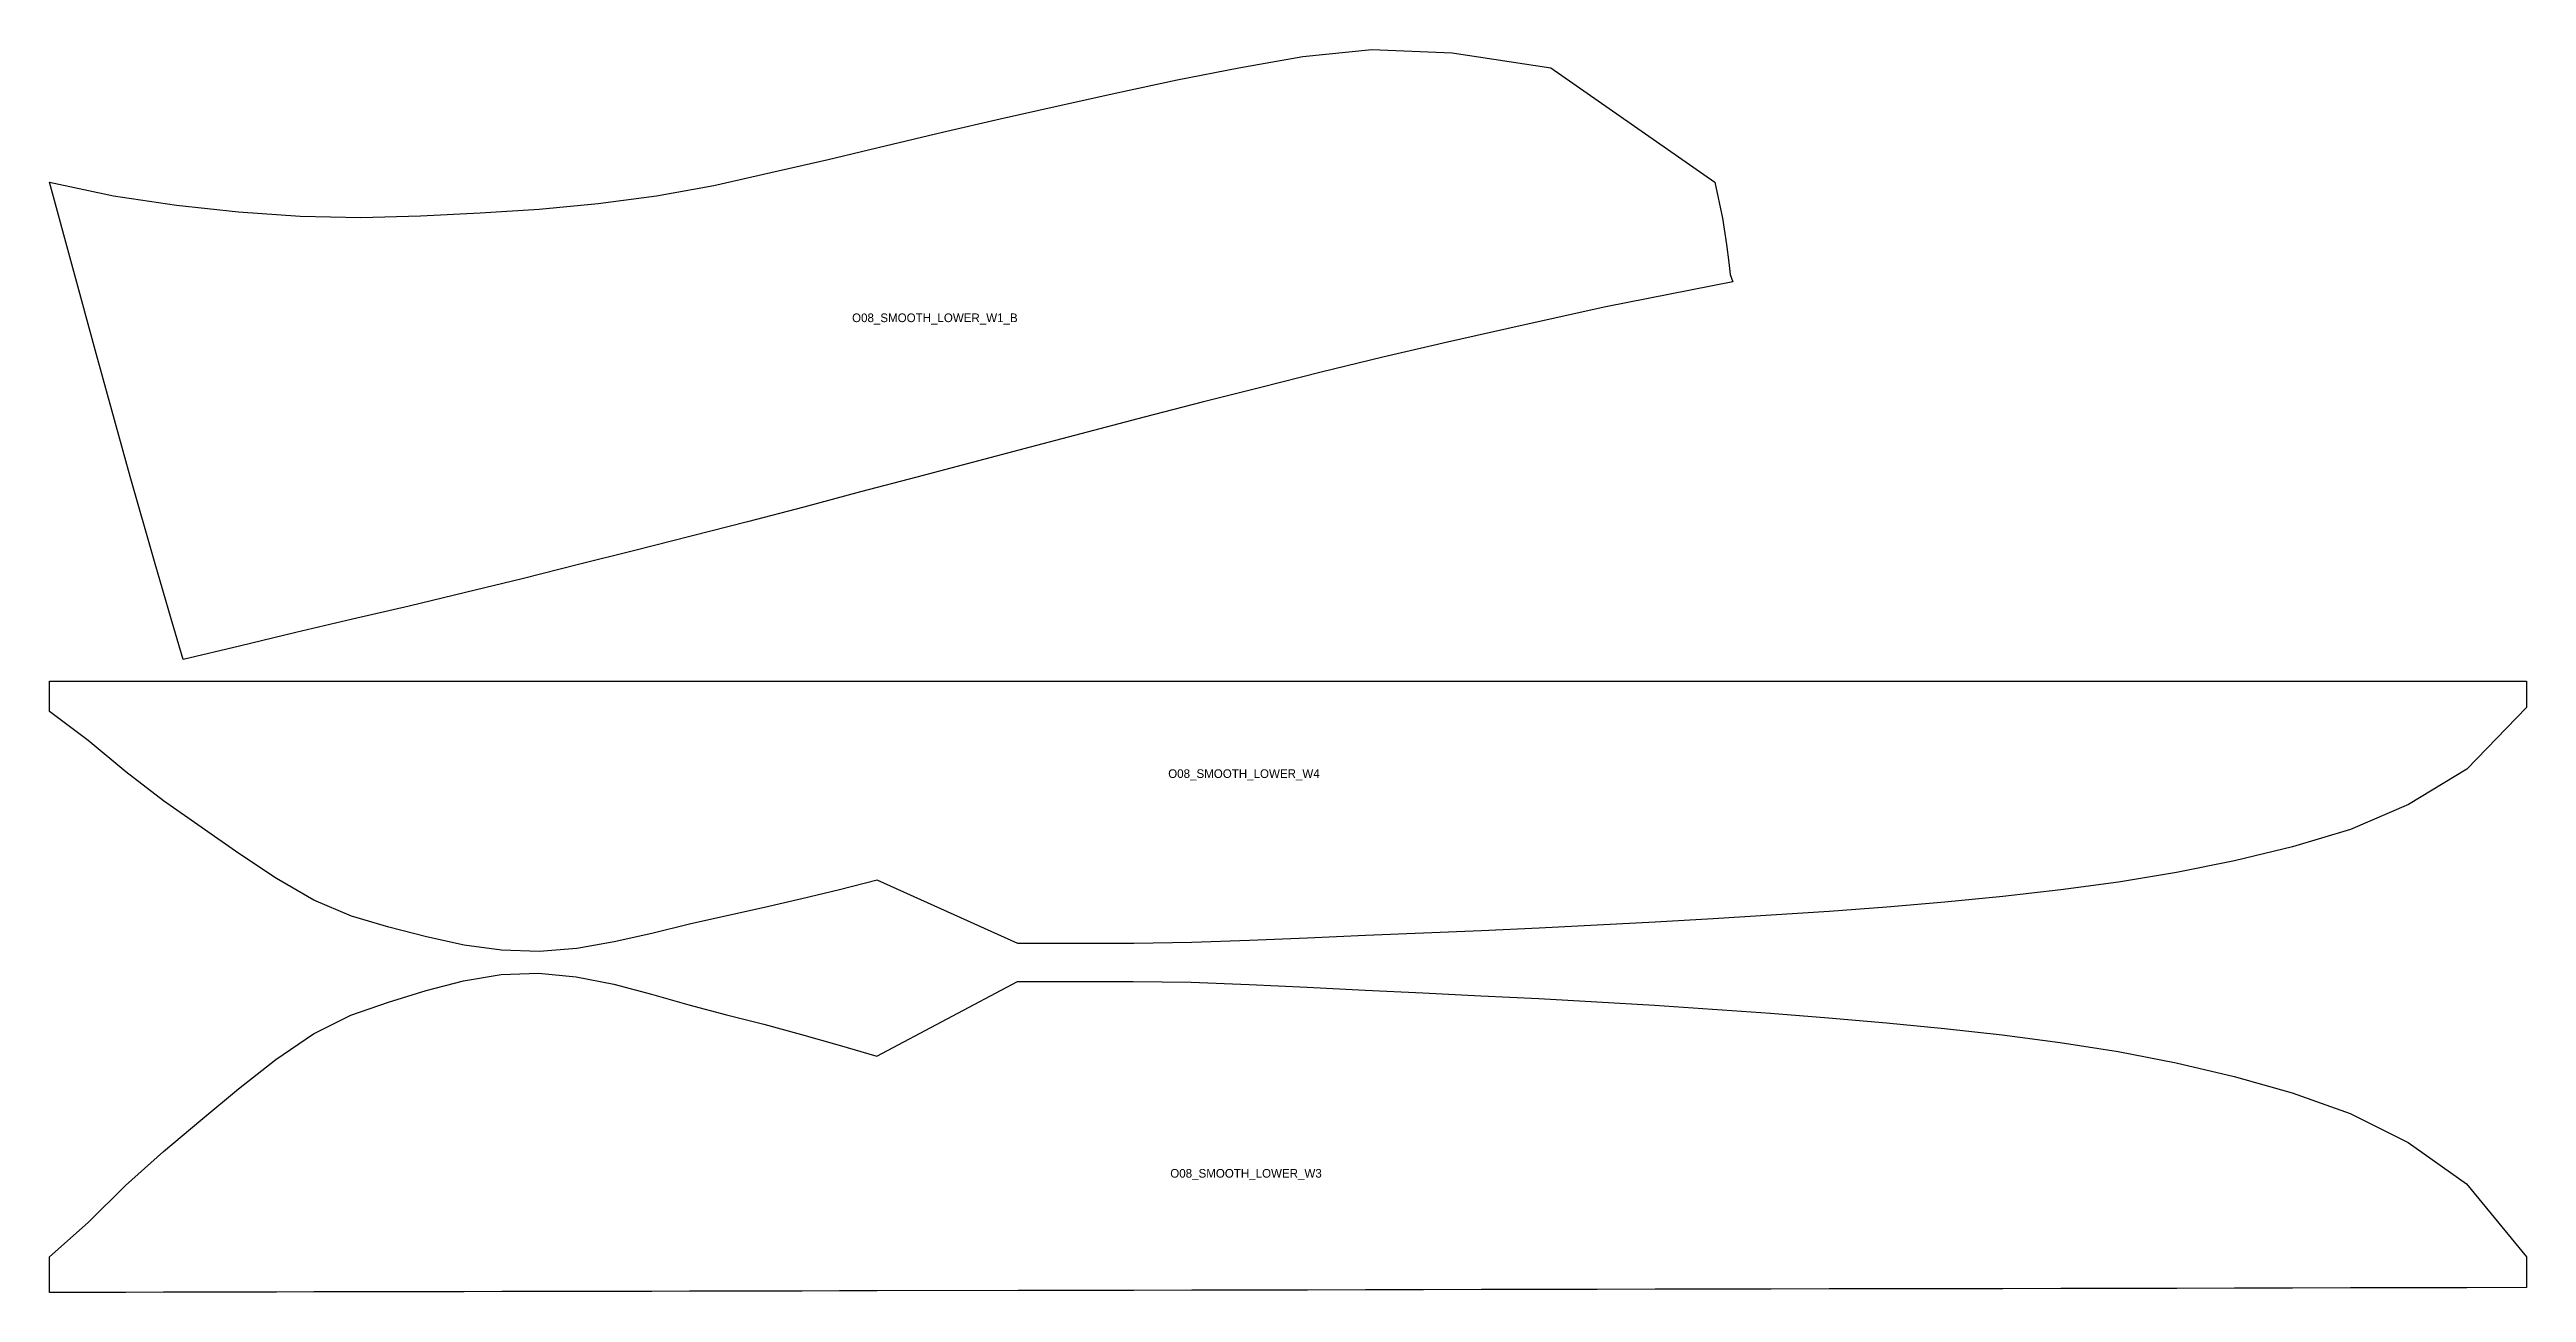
# Model space of a CAD drawing. Header units: millimetres. Extents: x 15 to 11830, y 15 to 1437.
# Drawn here: x 15 to 2309, y 15 to 1166 of the extents above; entities that cross this region are included whole.
import ezdxf

# ---------------------------------------------------------------- set-up
doc = ezdxf.new("R2010")
doc.units = ezdxf.units.MM

msp = doc.modelspace()

# ---------------------------------------------------------------- texts
for s, p in [('O08_SMOOTH_LOWER_W1_B', (758.3, 913.5)), ('O08_SMOOTH_LOWER_W4', (1051.1, 491.4)), ('O08_SMOOTH_LOWER_W3', (1053, 121.3))]:
    msp.add_text(s, height=8).set_placement(p)

# ---------------------------------------------------------------- linework, layer by layer
for points in [[(15, 1043.2), (74.3, 1030.3), (132.5, 1021.9), (190.1, 1015.6), (247.1, 1011.6), (303.3, 1010.3), (358.6, 1012), (413.7, 1014.6), (468.6, 1018.1), (523, 1023.2), (577, 1030.3), (630.3, 1040.1), (683.2, 1051.9), (736, 1064.2), (788.9, 1076.7), (841.9, 1089.3), (895.3, 1101.7), (949.1, 1113.8), (1003.6, 1125.9), (1059.3, 1137.8), (1116.5, 1149.1), (1175.9, 1159.4), (1239.7, 1165.9), (1314.1, 1162.9), (1405.4, 1148.9), (1557.5, 1043.2), (1564.5, 1009.6), (1568.3, 985.4), (1570.3, 968.6), (1571.7, 957.6), (1574, 950.8), (1456.4, 927.5), (1377, 910), (1309.8, 895), (1249.8, 880.9), (1192.6, 867), (1136.9, 853.1), (1082.5, 839.3), (1028.9, 825.4), (975.9, 811.6), (923.1, 797.8), (870.6, 783.9), (818.2, 770), (766, 756.2), (713.7, 742.3), (661.5, 728.7), (609.3, 715.3), (557.1, 702.1), (504.8, 689), (452.6, 675.9), (400.3, 663), (348, 650.5), (295.5, 638.3), (243.2, 626), (191, 613.4), (138.7, 601), (127.6, 638.6), (112.2, 691.9), (89.8, 770.5), (58.1, 884.3), (15, 1043.2)], [(15, 580.9), (50.8, 581), (85.6, 581), (120.6, 581), (155.5, 581), (190.3, 581), (225.1, 581), (259.9, 581), (294.6, 581), (329.4, 581), (364.2, 581), (399, 581), (433.7, 581), (468.5, 581), (503.3, 581), (538, 581), (572.8, 581), (607.6, 581), (642.4, 581), (677.1, 581), (711.9, 581), (746.7, 581), (781.5, 581), (911.9, 581), (965.6, 581), (1019.2, 581), (1072.9, 581), (1126.5, 581), (1180.2, 581), (1233.8, 581), (1287.5, 581), (1341.1, 581), (1394.8, 581), (1448.5, 581), (1502.1, 581), (1555.8, 581), (1609.4, 581), (1663.1, 581), (1716.7, 581), (1770.4, 581), (1824, 581), (1877.7, 581), (1931.3, 581), (1985, 581), (2038.7, 581), (2092.3, 581), (2146, 581), (2199.7, 581), (2253.7, 581), (2309, 580.9), (2309, 575.9), (2309, 570.9), (2309, 566), (2309, 561.3), (2309, 556.7), (2253.7, 499.4), (2199.7, 466.8), (2146, 443.8), (2092.3, 427.5), (2038.7, 414.6), (1985, 403.8), (1931.3, 394.9), (1877.7, 387.7), (1824, 381.7), (1770.4, 376.5), (1716.7, 371.9), (1663.1, 367.9), (1609.4, 364.3), (1555.8, 360.9), (1502.1, 357.8), (1448.5, 355), (1394.8, 352.4), (1341.1, 350), (1287.5, 347.7), (1233.8, 345.5), (1180.2, 343.1), (1126.5, 340.8), (1072.9, 339), (1019.2, 338.2), (965.6, 338.2), (911.9, 338.2), (781.5, 396.7), (746.7, 387.8), (711.9, 379.4), (677.1, 371.3), (642.4, 363.8), (607.6, 356), (572.8, 347.5), (538.1, 339.6), (503.3, 333.6), (468.5, 330.7), (433.7, 331.9), (399, 336.7), (364.2, 344.2), (329.4, 353.3), (294.6, 363.4), (259.9, 378.2), (225.1, 398.2), (190.3, 421.4), (155.5, 445.8), (120.6, 470.3), (85.6, 497.1), (50.8, 526.1), (15, 552.9), (15, 558.2), (15, 563.7), (15, 569.3), (15, 575.1), (15, 580.9)], [(15, 48.1), (50.7, 79.7), (85.4, 114), (120.4, 145.6), (155.2, 174.6), (190, 203.4), (224.7, 230.8), (259.5, 254.4), (294.2, 271.9), (329, 283.9), (363.7, 294.7), (398.5, 303.6), (433.2, 309.3), (468, 310.7), (502.8, 307.4), (537.6, 300.4), (572.4, 291.2), (607.2, 281.3), (641.9, 272.1), (676.7, 263.3), (711.5, 253.9), (746.3, 244), (781.1, 233.7), (911.4, 302.8), (965.1, 302.9), (1018.7, 303), (1072.4, 302.2), (1126, 300.2), (1179.7, 297.6), (1233.4, 294.9), (1287, 292.4), (1340.7, 289.8), (1394.3, 287.1), (1448, 284.1), (1501.6, 280.9), (1555.3, 277.3), (1609, 273.5), (1662.6, 269.3), (1716.3, 264.7), (1770, 259.4), (1823.6, 253.4), (1877.3, 246.4), (1931, 238), (1984.6, 227.6), (2038.3, 215), (2092, 199.9), (2145.7, 180.8), (2199.5, 153.8), (2253.6, 115.5), (2309, 48.1), (2309, 43.7), (2309, 39.2), (2309, 34.4), (2309.1, 29.5), (2309.1, 24.6), (2309.1, 19.5), (2253.8, 19.4), (2199.8, 19.3), (2146, 19.2), (2092.4, 19.1), (2038.7, 18.9), (1985.1, 18.8), (1931.4, 18.7), (1877.7, 18.6), (1824.1, 18.5), (1770.4, 18.4), (1716.8, 18.3), (1663.1, 18.2), (1609.5, 18.1), (1555.8, 18), (1502.2, 17.9), (1448.5, 17.8), (1394.9, 17.7), (1341.2, 17.6), (1287.6, 17.5), (1233.9, 17.3), (1180.2, 17.2), (1126.6, 17.1), (1072.9, 17), (1019.3, 16.9), (965.6, 16.8), (912, 16.7), (781.5, 16.4), (746.7, 16.4), (712, 16.3), (677.2, 16.2), (642.4, 16.2), (607.7, 16.1), (572.9, 16), (538.1, 16), (503.3, 15.9), (468.6, 15.8), (433.8, 15.8), (399, 15.7), (364.2, 15.6), (329.5, 15.6), (294.7, 15.5), (259.9, 15.5), (225.1, 15.4), (190.4, 15.3), (155.5, 15.3), (120.7, 15.2), (85.6, 15.1), (50.9, 15.1), (15.1, 15), (15, 20.8), (15, 26.6), (15, 32.3), (15, 37.8), (15, 43), (15, 48.1)]]:
    msp.add_lwpolyline(points, close=True)

msp.set_redraw_order([(e.dxf.handle, doc.entitydb.next_handle()) for e in msp.query("TEXT MTEXT ATTDEF DIMENSION ARC_DIMENSION")])  # texts and dimensions are drawn at this point

doc.saveas('drawing.dxf')
